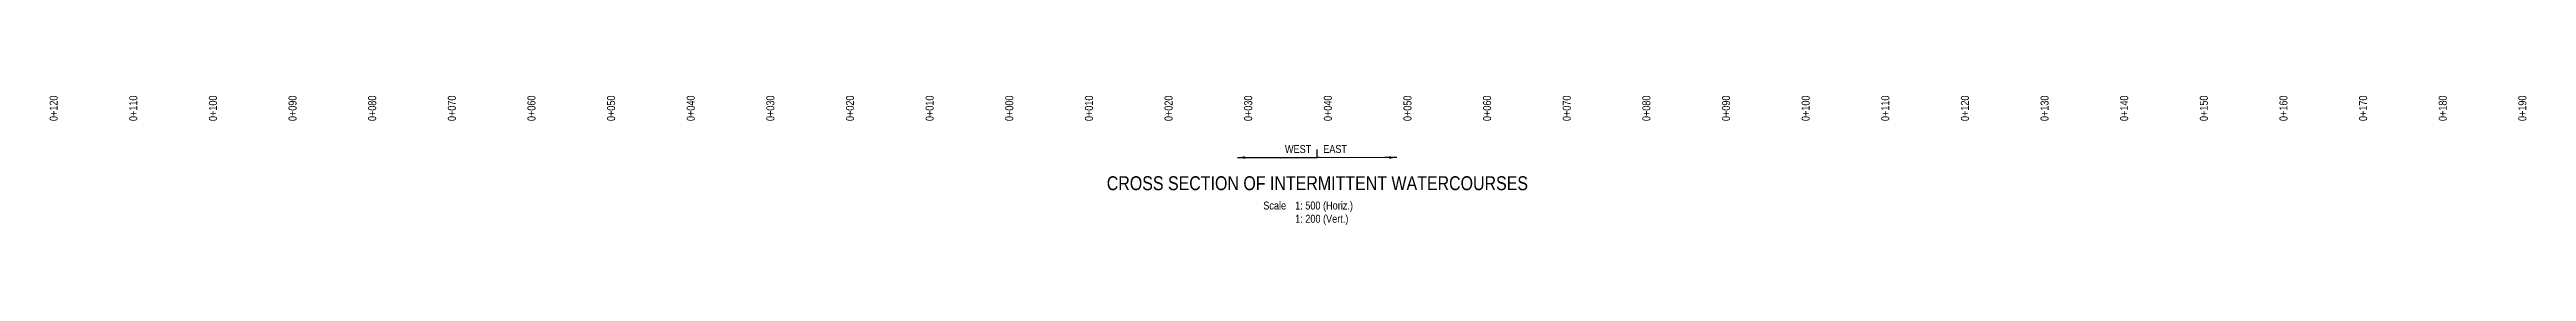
# Model space of a CAD drawing. Extents: x 633830 to 642643, y 5901646 to 5905452.
# Drawn here: x 634687 to 637798, y 5901646 to 5901809 of the extents above; entities that cross this region are included whole.
import ezdxf
from ezdxf.enums import TextEntityAlignment as Align

# ---------------------------------------------------------------- set-up
doc = ezdxf.new("R2010")
doc.units = 0
doc.header["$LTSCALE"] = 5
for name, color, linetype in [('CG-NOTES', 7, 'Continuous'), ('DETAIL-T', 7, 'Continuous'), ('L-DETAIL-T', 3, 'Continuous')]:
    doc.layers.add(name, color=color, linetype=linetype)
doc.styles.add('140', font='ARIALN.TTF', dxfattribs={"height": 15})
doc.styles.add('80', font='ARIALN.TTF', dxfattribs={"height": 10})
doc.styles.add('80CG', font='ARIALN.TTF', dxfattribs={"height": 10})
doc.styles.add('80L', font='ARIALN.TTF', dxfattribs={"height": 10})
doc.dimstyles.new('Compass 5 000', dxfattribs={"dimscale": 5, "dimtxt": 9, "dimasz": 2, "dimexe": 0.2, "dimexo": 0.0625, "dimgap": 0.5, "dimtad": 0, "dimtih": 1, "dimtoh": 1, "dimzin": 0, "dimdsep": 46, "dimtxsty": '80CG', "dimcen": 0.1, "dimse1": 1, "dimse2": 1, "dimclrd": 256, "dimclrt": 256, "dimaunit": 1, "dimadec": 4, "dimazin": 0, "dimtfac": 0.06, "dimtofl": 0, "dimtmove": 0, "dimatfit": 1, "dimfxl": 0.2, "dimtolj": 1, "dimtzin": 0, "dimlwd": -1, "dimarcsym": 0})

msp = doc.modelspace()

# ---------------------------------------------------------------- texts
at = {"style": '80'}
for s, p in [('0+120', (634692.605, 5901809.681)), ('0+110', (634792.605, 5901809.681)), ('0+100', (634892.605, 5901809.681)), ('0+090', (634992.605, 5901809.681)), ('0+080', (635092.605, 5901809.681)), ('0+070', (635192.605, 5901809.681)), ('0+060', (635292.605, 5901809.681)), ('0+050', (635392.605, 5901809.681)), ('0+040', (635492.605, 5901809.681)), ('0+030', (635592.605, 5901809.681)), ('0+020', (635692.605, 5901809.681)), ('0+010', (635792.605, 5901809.681)), ('0+000', (635892.605, 5901809.681)), ('0+010', (635992.605, 5901809.681)), ('0+020', (636092.605, 5901809.681)), ('0+030', (636192.605, 5901809.681)), ('0+040', (636292.605, 5901809.681)), ('0+050', (636392.605, 5901809.681)), ('0+060', (636492.605, 5901809.681)), ('0+070', (636592.605, 5901809.681)), ('0+080', (636692.605, 5901809.681)), ('0+090', (636792.605, 5901809.681)), ('0+100', (636892.605, 5901809.681)), ('0+110', (636992.605, 5901809.681)), ('0+120', (637092.605, 5901809.681)), ('0+130', (637192.605, 5901809.681)), ('0+140', (637292.605, 5901809.681)), ('0+150', (637392.605, 5901809.681)), ('0+160', (637492.605, 5901809.681)), ('0+170', (637592.605, 5901809.681)), ('0+180', (637692.605, 5901809.681)), ('0+190', (637792.605, 5901809.681))]:
    msp.add_text(s, height=10, rotation=90, dxfattribs=at).set_placement(p, align=Align.MIDDLE_RIGHT)
at = {"layer": 'DETAIL-T', "insert": (636211.57, 5901676.107), "char_height": 10, "attachment_point": 1, "style": '80L'}
msp.add_mtext_dynamic_manual_height_columns('Scale^I1: 500 (Horiz.)\\P^I1: 200 (Vert.)', width=217.1051, gutter_width=45, heights=[0], dxfattribs=at)
at = {"layer": 'L-DETAIL-T', "insert": (636279.507, 5901707.981), "char_height": 17.5, "width": 528.13544, "attachment_point": 2, "rotation": 0, "style": '140'}
msp.add_mtext('CROSS SECTION OF INTERMITTENT WATERCOURSES', dxfattribs=at)

# ---------------------------------------------------------------- linework, layer by layer
at = {"layer": 'CG-NOTES'}
msp.add_line((636279.226, 5901731.567), (636279.226, 5901741.567), dxfattribs=at)

msp.set_redraw_order([(e.dxf.handle, doc.entitydb.next_handle()) for e in msp.query("TEXT MTEXT ATTDEF DIMENSION ARC_DIMENSION")])  # texts and dimensions are drawn at this point

# ---------------------------------------------------------------- leaders
at = {"layer": 'CG-NOTES', "path_type": 1}
for points in [[(636179.226, 5901731.567), (636279.226, 5901731.567)], [(636379.226, 5901731.567), (636279.226, 5901731.567)]]:
    msp.add_leader(points, dimstyle='Compass 5 000', override={"dimgap": 0.5, "dimtad": 0}, dxfattribs=at)

# ---------------------------------------------------------------- next in the draw order: texts
at = {"color": 3, "insert": (636271.858, 5901747.248), "char_height": 10, "width": 78.43132, "attachment_point": 3, "style": '80', "bg_fill": 2}
msp.add_mtext('WEST', dxfattribs=at)

# ---------------------------------------------------------------- next in the draw order: texts
at = {"color": 3, "insert": (636286.816, 5901747.248), "char_height": 10, "width": 71.79644, "attachment_point": 1, "style": '80', "bg_fill": 2}
msp.add_mtext('EAST', dxfattribs=at)

doc.saveas('drawing.dxf')
